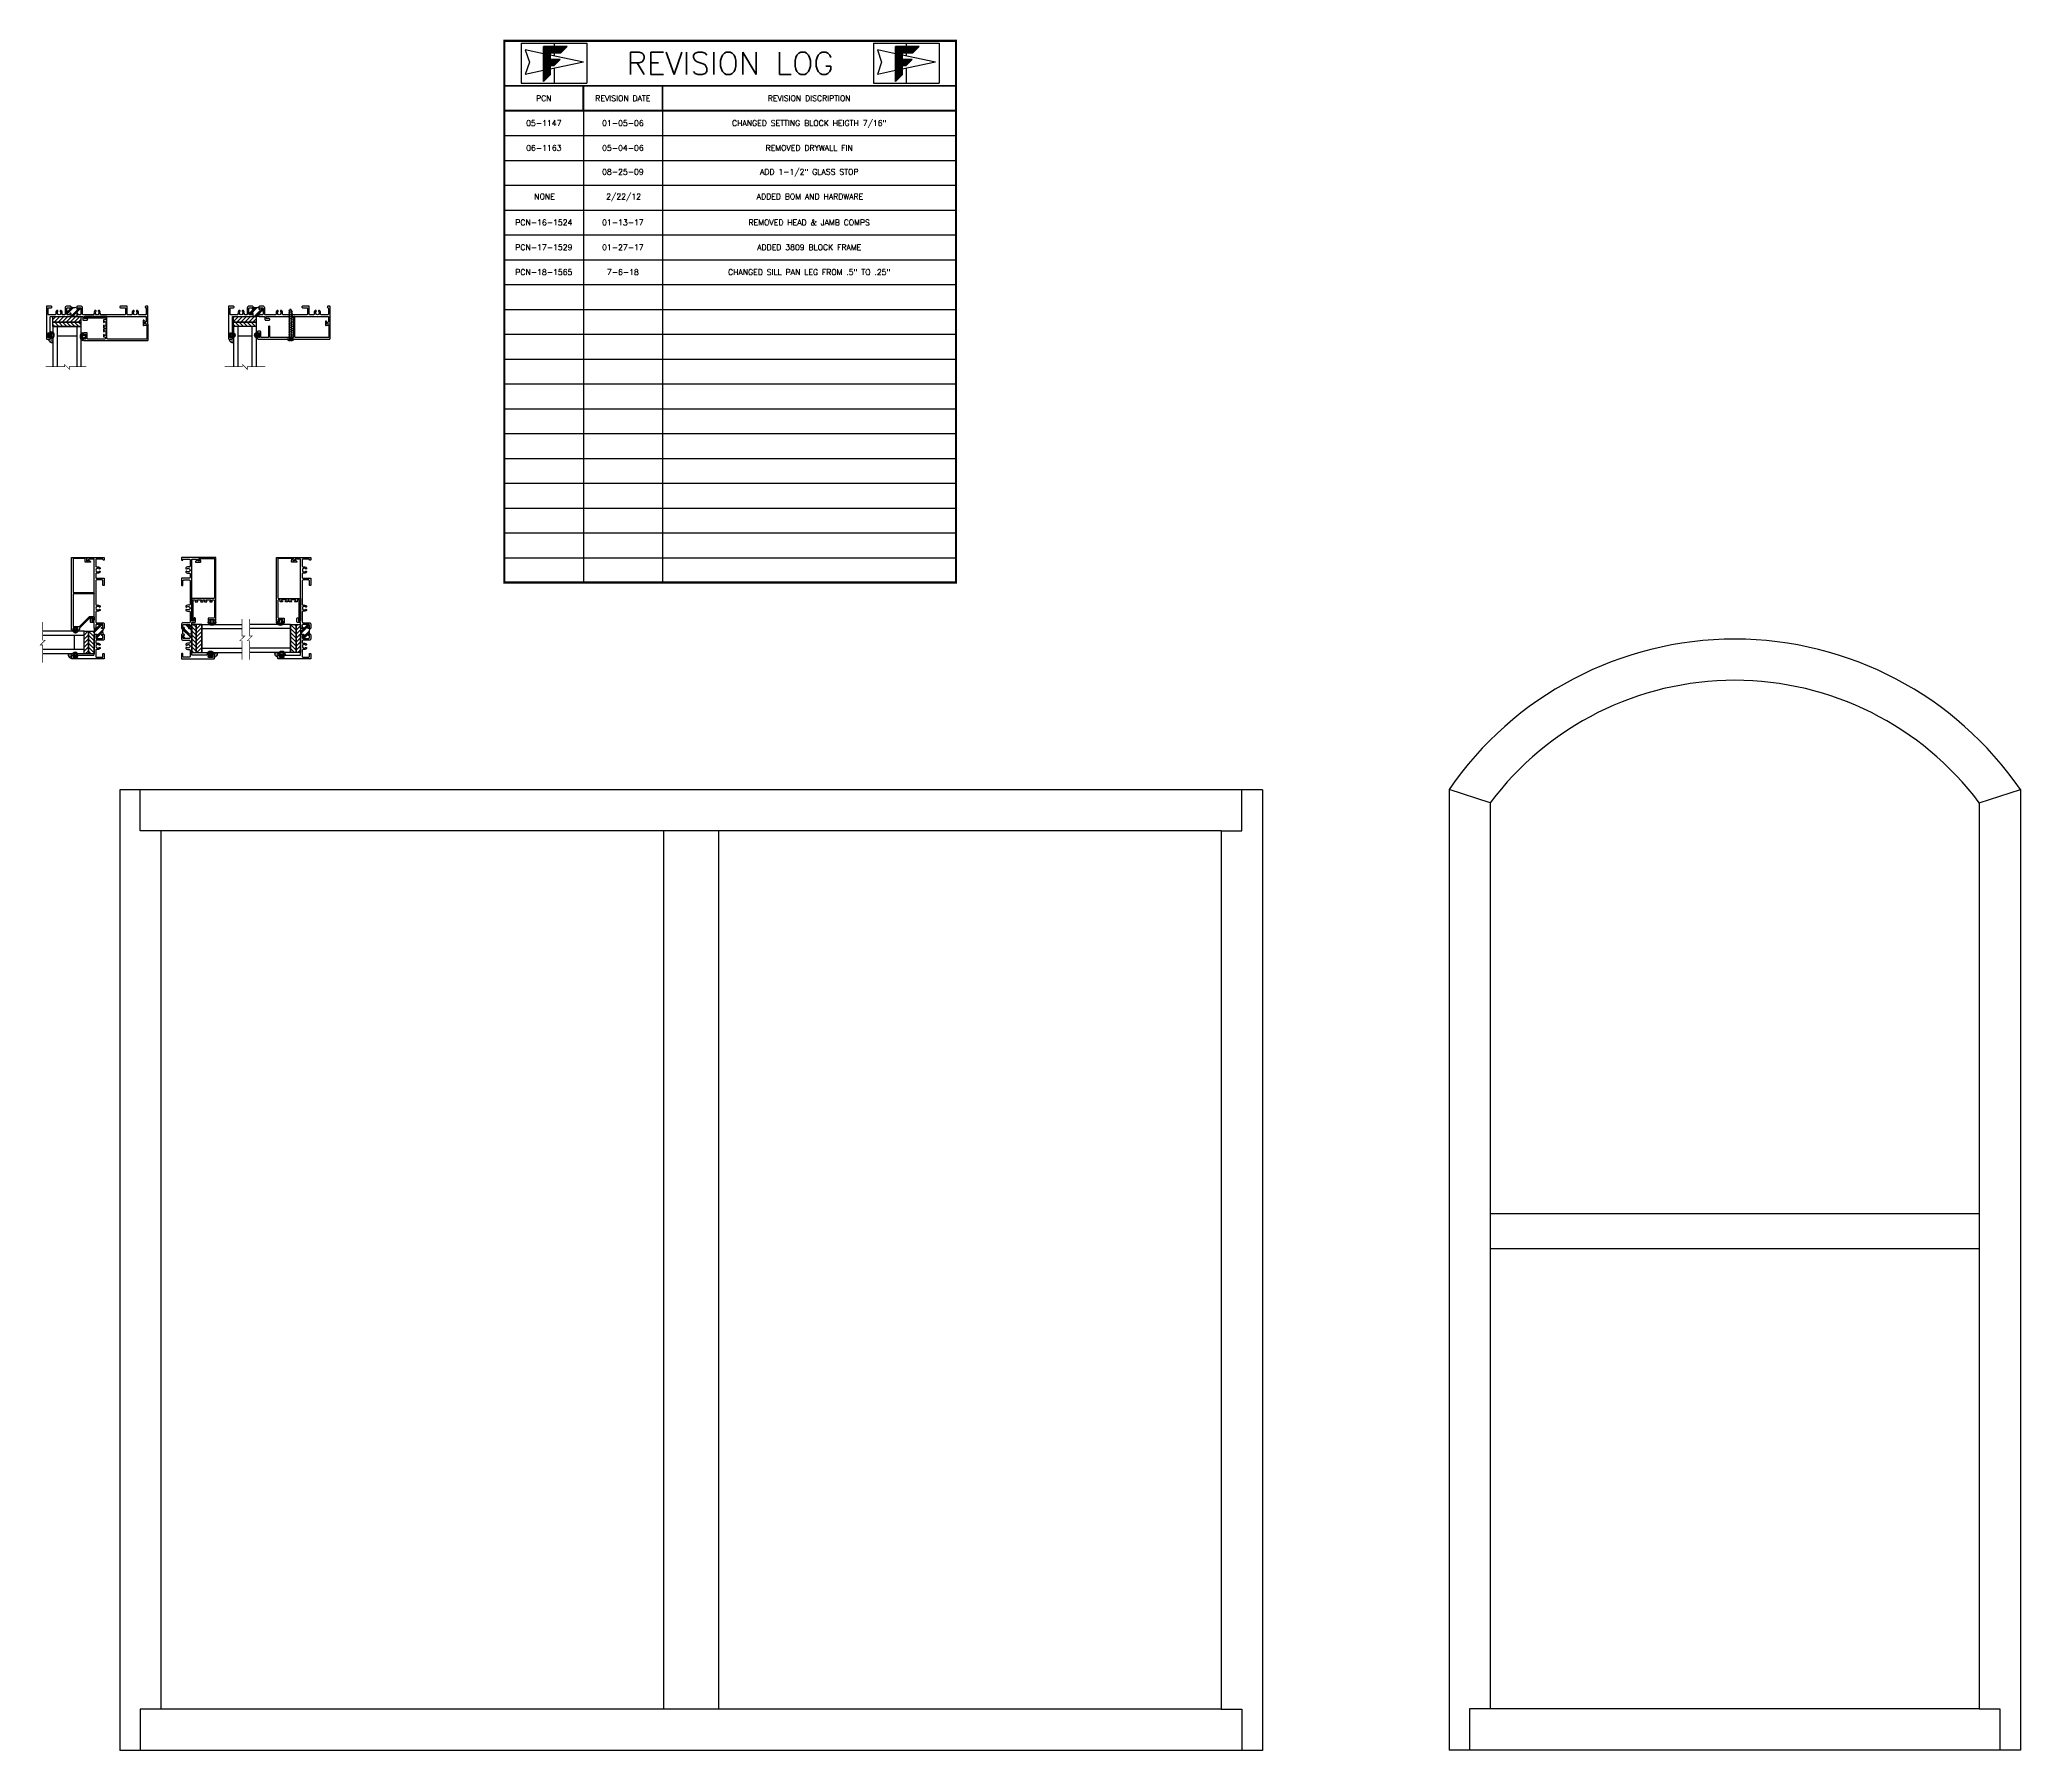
# Model space of a CAD drawing. Extents: x -26 to 91, y -47 to 75.
# Drawn here: x 3.5 to 91.2, y -46.7 to 29.1 of the extents above; entities that cross this region are included whole.
import ezdxf
from ezdxf.enums import TextEntityAlignment as Align

# ---------------------------------------------------------------- set-up
doc = ezdxf.new("R2010")
doc.units = 0
doc.header["$MEASUREMENT"] = 0
doc.layers.get('0').update_dxf_attribs({"linetype": 'CONTINUOUS'})
for name, color, linetype in [('ELEV_FRAME', 1, 'CONTINUOUS'), ('FRAME', 1, 'CONTINUOUS'), ('GEOMETRY', 1, 'CONTINUOUS'), ('GLASS', 7, 'CONTINUOUS'), ('REVISION LOG', 7, 'CONTINUOUS'), ('SETTING BLOCKS', 7, 'CONTINUOUS'), ('TEXT', 7, 'CONTINUOUS')]:
    doc.layers.add(name, color=color, linetype=linetype)
doc.layers.add('PROFILE NUMBER', color=150, linetype='CONTINUOUS', lineweight=35)
doc.styles.get("Standard").update_dxf_attribs({"font": 'simplex.shx'})

# ---------------------------------------------------------------- blocks, each defined once
blk = doc.blocks.new('3801 1 INCH GLASS STOP')
blk.add_lwpolyline([(2.741, 0.327, -0.414214), (2.769, 0.299, -0.414214), (2.741, 0.271), (2.669, 0.271, 0.414214), (2.659, 0.261), (2.659, 0.167, 0.198912), (2.668, 0.145), (3.128, -0.315, 0.198912), (3.15, -0.324), (3.183, -0.324, -0.414214), (3.214, -0.355), (3.214, -0.408, -0.414214), (3.189, -0.433, -0.399638), (3.164, -0.41, 0.400364), (3.139, -0.386, 0.414214), (3.114, -0.411), (3.114, -0.581, 0.414214), (3.139, -0.606), (3.139, -0.606, 0.399638), (3.164, -0.582, -0.399638), (3.189, -0.558, -0.414214), (3.214, -0.583), (3.214, -0.637, -0.414214), (3.183, -0.668), (-0.001, -0.668, -0.414214), (-0.011, -0.658), (-0.011, -0.01, -0.440011), (0, 0), (0.149, -0.013), (0.149, 0.04), (0.115, 0.074, -0.395486), (0.114, 0.102), (0.17, 0.165, -0.691708), (0.205, 0.152), (0.205, -0.04, -0.440011), (0.171, -0.071), (0.05, -0.061, 0.440011), (0.039, -0.071), (0.039, -0.593, 0.414214), (0.049, -0.603), (1.52, -0.603, 0.414214), (1.551, -0.572), (1.551, 0.299, -0.414214), (1.579, 0.327, -0.414214), (1.607, 0.299), (1.607, -0.572, 0.414214), (1.638, -0.603), (3.027, -0.603, 0.414214), (3.058, -0.572), (3.058, -0.337, 0.198912), (3.049, -0.315), (2.612, 0.122, -0.198912), (2.603, 0.144), (2.603, 0.296, -0.414214), (2.634, 0.327)], format="xyb", close=True)
blk = doc.blocks.new('3802 1 INCH SCREW ON STOP')
at = {"color": 7, "linetype": 'Continuous'}
for p, q in [((1.699, 0.887), (1.805, 0.906)), ((1.703, 0.927), (1.703, 0.888)), ((1.758, 0.994), (1.746, 0.994)), ((1.802, 0.845), (1.802, 0.906)), ((1.699, 0.806), (1.805, 0.825)), ((1.699, 0.725), (1.805, 0.743)), ((1.699, 0.643), (1.805, 0.662)), ((1.699, 0.562), (1.805, 0.581)), ((1.699, 0.481), (1.805, 0.499)), ((1.699, 0.396), (1.805, 0.415)), ((1.699, 0.315), (1.805, 0.333)), ((1.699, 0.233), (1.805, 0.252)), ((1.699, 0.152), (1.805, 0.171)), ((1.699, 0.071), (1.805, 0.089)), ((1.699, -0.011), (1.805, 0.008)), ((1.703, 0.807), (1.703, 0.867)), ((1.703, 0.725), (1.703, 0.785)), ((1.703, 0.644), (1.703, 0.704)), ((1.703, 0.563), (1.703, 0.622)), ((1.703, 0.559), (1.703, 0.619)), ((1.703, 0.481), (1.703, 0.541)), ((1.703, 0.397), (1.703, 0.457)), ((1.703, 0.315), (1.703, 0.375)), ((1.703, 0.234), (1.703, 0.294)), ((1.703, 0.153), (1.703, 0.213)), ((1.703, 0.071), (1.703, 0.131)), ((1.703, -0.01), (1.703, 0.05)), ((1.802, 0.764), (1.802, 0.824)), ((1.802, 0.683), (1.802, 0.743)), ((1.802, 0.601), (1.802, 0.662)), ((1.802, 0.52), (1.802, 0.58)), ((1.802, 0.439), (1.802, 0.499)), ((1.802, 0.354), (1.802, 0.414)), ((1.802, 0.273), (1.802, 0.333)), ((1.802, 0.191), (1.802, 0.252)), ((1.802, 0.11), (1.802, 0.17)), ((1.802, 0.029), (1.802, 0.089)), ((1.802, -0.053), (1.802, 0.008)), ((1.591, -0.343), (1.591, -0.334)), ((1.591, -0.334), (1.914, -0.334)), ((1.591, -0.343), (1.914, -0.343)), ((1.699, -0.092), (1.805, -0.073)), ((1.699, -0.173), (1.805, -0.155)), ((1.699, -0.255), (1.805, -0.236)), ((1.699, -0.336), (1.805, -0.317)), ((1.703, -0.091), (1.703, -0.031)), ((1.703, -0.173), (1.703, -0.113)), ((1.703, -0.254), (1.703, -0.194)), ((1.703, -0.335), (1.703, -0.276)), ((1.735, -0.42), (1.735, -0.377)), ((1.735, -0.377), (1.769, -0.377)), ((1.769, -0.42), (1.769, -0.377)), ((1.802, -0.134), (1.802, -0.074)), ((1.802, -0.215), (1.802, -0.155)), ((1.802, -0.297), (1.802, -0.236)), ((1.802, -0.334), (1.802, -0.318)), ((1.914, -0.343), (1.914, -0.334))]:
    blk.add_line(p, q, dxfattribs=at)
blk.add_lwpolyline([(1.618, -0.238, 0.414214), (1.649, -0.269), (2.639, -0.269, 0.414214), (2.67, -0.238), (2.67, 0.216, -0.414214), (2.695, 0.241), (2.701, 0.241, -0.414214), (2.726, 0.216), (2.726, -0.238, 0.414214), (2.757, -0.269), (3.038, -0.269, 0.414214), (3.069, -0.238), (3.069, -0.021, -0.414214), (3.1, 0.01), (3.194, 0.01, -0.414214), (3.225, -0.021), (3.225, -0.075, -0.414214), (3.2, -0.1, -0.399638), (3.175, -0.076, 0.400364), (3.15, -0.052, 0.414214), (3.125, -0.077), (3.125, -0.247, 0.414214), (3.15, -0.272), (3.15, -0.272, 0.399638), (3.175, -0.248, -0.399638), (3.2, -0.225, -0.414214), (3.225, -0.25), (3.225, -0.303, -0.414214), (3.194, -0.334), (0.01, -0.334, -0.414214), (0, -0.324), (0, 0.324, -0.440011), (0.011, 0.334), (0.149, 0.322, 0.440011), (0.16, 0.332), (0.16, 0.434, -0.414214), (0.185, 0.459, -0.414214), (0.21, 0.434), (0.21, 0.3, -0.440011), (0.176, 0.269), (0.061, 0.279, 0.440011), (0.05, 0.269), (0.05, -0.259, 0.414214), (0.06, -0.269), (1.531, -0.269, 0.414214), (1.562, -0.238), (1.562, 0.633, -0.414214), (1.59, 0.661), (1.59, 0.661, -0.414214), (1.618, 0.633)], format="xyb", close=True)
for centre, radius, start, end in [((1.703, 0.867), 0.0211, 90, 270), ((1.63, 1.01), 0.111, 311.33863, 348.23486), ((1.746, 0.985), 0.00861, 90, 168.23486), ((1.758, 0.985), 0.00861, 11.76514, 90), ((1.875, 1.01), 0.111, 191.76514, 228.66137), ((1.802, 0.927), 0.0211, 270, 133.18945), ((1.703, 0.785), 0.0211, 90, 270), ((1.703, 0.704), 0.0211, 90, 270), ((1.703, 0.622), 0.0211, 90, 270), ((1.703, 0.541), 0.0211, 90, 270), ((1.703, 0.46), 0.0211, 90, 270), ((1.703, 0.375), 0.0211, 90, 270), ((1.703, 0.294), 0.0211, 90, 270), ((1.703, 0.213), 0.0211, 90, 270), ((1.703, 0.131), 0.0211, 90, 270), ((1.703, 0.05), 0.0211, 90, 270), ((1.802, 0.845), 0.0211, 270, 90), ((1.802, 0.764), 0.0211, 270, 90), ((1.802, 0.764), 0.0211, 270, 90), ((1.802, 0.683), 0.0211, 270, 90), ((1.802, 0.683), 0.0211, 270, 90), ((1.802, 0.601), 0.0211, 270, 90), ((1.802, 0.601), 0.0211, 270, 90), ((1.802, 0.52), 0.0211, 270, 90), ((1.802, 0.439), 0.0211, 270, 90), ((1.802, 0.439), 0.0211, 270, 90), ((1.802, 0.354), 0.0211, 270, 90), ((1.802, 0.273), 0.0211, 270, 90), ((1.802, 0.273), 0.0211, 270, 90), ((1.802, 0.191), 0.0211, 270, 90), ((1.802, 0.191), 0.0211, 270, 90), ((1.802, 0.11), 0.0211, 270, 90), ((1.802, 0.029), 0.0211, 270, 90), ((1.752, -0.214), 0.207, 218.71799, 265.22604), ((1.703, -0.031), 0.0211, 90, 270), ((1.703, -0.113), 0.0211, 90, 270), ((1.703, -0.194), 0.0211, 90, 270), ((1.703, -0.276), 0.0211, 90, 270), ((1.752, -0.214), 0.207, 274.77396, 321.28201), ((1.802, -0.053), 0.0211, 270, 90), ((1.802, -0.053), 0.0211, 270, 90), ((1.802, -0.134), 0.0211, 270, 90), ((1.802, -0.215), 0.0211, 270, 90), ((1.802, -0.215), 0.0211, 270, 90), ((1.802, -0.297), 0.0211, 270, 90), ((1.802, -0.297), 0.0211, 270, 90)]:
    blk.add_arc(centre, radius, start, end, dxfattribs=at)
blk = doc.blocks.new('3811 114 GLASS STOP')
blk.add_lwpolyline([(1.964, 0.69), (1.984, 0.67), (2.652, 0.67, -0.414214), (2.683, 0.639), (2.683, 0.401, 0.414214), (2.693, 0.391), (2.829, 0.391, 0.414214), (2.839, 0.401), (2.839, 0.475, 0.414214), (2.814, 0.5, 0.399638), (2.789, 0.477, -0.400364), (2.764, 0.453, -0.414214), (2.739, 0.478), (2.739, 0.648, -0.414214), (2.764, 0.673), (2.764, 0.673, -0.399638), (2.789, 0.649, 0.399638), (2.814, 0.625, 0.414214), (2.839, 0.65), (2.839, 0.725, 0.414214), (2.829, 0.735), (2.829, 0.735), (2.829, 0.735), (2.829, 0.735), (-0.001, 0.735, 0.414214), (-0.011, 0.725), (-0.011, 0.01, 0.440011), (0, 0), (0.138, 0.012, -0.440011), (0.149, 0.002), (0.149, -0.04), (0.115, -0.074, 0.395486), (0.114, -0.102), (0.17, -0.165, 0.691708), (0.205, -0.152), (0.205, 0.04, 0.440011), (0.171, 0.071), (0.05, 0.061, -0.440011), (0.039, 0.071), (0.039, 0.66, -0.414214), (0.049, 0.67), (1.777, 0.67, -0.414214), (1.808, 0.639), (1.808, -0.317, 0.414214), (1.818, -0.327), (2.781, -0.327, 0.414214), (2.809, -0.299, 0.414214), (2.781, -0.271), (1.895, -0.271, -0.414214), (1.864, -0.24), (1.864, -0.206, -0.414214), (1.895, -0.175), (1.954, -0.175, 0.414214), (1.964, -0.165), (1.964, -0.091, 0.414214), (1.939, -0.066, 0.399638), (1.914, -0.089, -0.400364), (1.889, -0.113, -0.414214), (1.864, -0.088), (1.864, 0.082, -0.414214), (1.889, 0.107, -0.400364), (1.914, 0.083, 0.399638), (1.939, 0.059, 0.414214), (1.964, 0.084), (1.964, 0.159, 0.414214), (1.954, 0.169), (1.895, 0.169, -0.414214), (1.864, 0.2), (1.864, 0.204, -0.414214), (1.895, 0.235), (1.954, 0.235, 0.414214), (1.964, 0.245), (1.964, 0.319, 0.414214), (1.939, 0.344, 0.399638), (1.914, 0.321, -0.400364), (1.889, 0.297, -0.414214), (1.864, 0.322), (1.864, 0.492, -0.414214), (1.889, 0.517, -0.400364), (1.914, 0.493, 0.399638), (1.939, 0.469, 0.414214), (1.964, 0.494), (1.964, 0.569, 0.414214), (1.954, 0.579), (1.895, 0.579, -0.414214), (1.864, 0.61), (1.864, 0.639, -0.414214), (1.895, 0.67), (1.964, 0.67)], format="xyb", close=True)
blk = doc.blocks.new('A$C71C12F4B')
at = {"layer": 'SETTING BLOCKS'}
h = blk.add_hatch(dxfattribs=at)
h.set_pattern_fill('ANSI31', color=256, scale=0.25, angle=90, style=0)
h.set_pattern_definition([(135, (-7.229924, -6.356783), (-0.02209709, -0.02209709), [])])
h.paths.add_polyline_path([(0.31, 0.11), (0, 0.11), (0, 0.063), (0.31, 0.063)])
h = blk.add_hatch(dxfattribs=at)
h.set_pattern_fill('ANSI31', color=256, scale=0.25, style=0)
h.set_pattern_definition([(45, (-7.229924, -6.356783), (-0.02209709, 0.02209709), [])])
h.paths.add_polyline_path([(0.31, 0), (0.31, 0.063), (0, 0.063), (0, 0)])
for points in [[(0, 0.063), (0, 0.11), (0.31, 0.11), (0.31, 0.063)], [(0, 0), (0, 0.063), (0.31, 0.063), (0.31, 0)]]:
    blk.add_lwpolyline(points, close=True, dxfattribs=at)
blk = doc.blocks.new('A$C3BF656AD')
at = {"layer": 'SETTING BLOCKS'}
h = blk.add_hatch(dxfattribs=at)
h.set_pattern_fill('ANSI31', color=256, scale=0.25, angle=90, style=0)
h.set_pattern_definition([(135, (0.820812, -8.054306), (-0.02209709, -0.02209709), [])])
h.paths.add_polyline_path([(0, 0.063), (0.25, 0.063), (0.25, 0.11), (0, 0.11)])
h = blk.add_hatch(dxfattribs=at)
h.set_pattern_fill('ANSI31', color=256, scale=0.25, style=0)
h.set_pattern_definition([(45, (-2.098375, -8.085556), (-0.02209709, 0.02209709), [])])
h.paths.add_polyline_path([(0, 0), (0.25, 0), (0.25, 0.063), (0, 0.063)])
for points in [[(0, 0.063), (0, 0.11), (0.25, 0.11), (0.25, 0.063)], [(0, 0), (0, 0.063), (0.25, 0.063), (0.25, 0)]]:
    blk.add_lwpolyline(points, close=True, dxfattribs=at)
blk = doc.blocks.new('*X23')
at = {"color": 0}
for p, q in [((7.233, 10.235), (7.463, 10.465)), ((7.233, 10.245), (7.452, 10.465)), ((7.233, 10.256), (7.442, 10.465)), ((7.233, 10.266), (7.431, 10.465)), ((7.233, 10.277), (7.42, 10.465)), ((7.233, 10.288), (7.41, 10.465)), ((7.233, 10.298), (7.399, 10.465)), ((7.233, 10.309), (7.389, 10.465)), ((7.233, 10.319), (7.378, 10.465)), ((7.233, 10.33), (7.367, 10.465)), ((7.233, 10.341), (7.357, 10.465)), ((7.233, 10.351), (7.346, 10.465)), ((7.233, 10.362), (7.336, 10.465)), ((7.233, 10.372), (7.325, 10.465)), ((7.233, 10.383), (7.314, 10.465)), ((7.233, 10.394), (7.304, 10.465)), ((7.233, 10.404), (7.293, 10.465)), ((7.233, 10.415), (7.283, 10.465)), ((7.233, 10.426), (7.272, 10.465)), ((7.233, 10.436), (7.261, 10.465)), ((7.233, 10.447), (7.251, 10.465)), ((7.233, 10.457), (7.24, 10.465)), ((7.355, 10.337), (7.233, 10.459)), ((7.355, 10.326), (7.233, 10.448)), ((7.355, 10.316), (7.233, 10.438)), ((7.355, 10.305), (7.233, 10.427)), ((7.355, 10.295), (7.233, 10.416)), ((7.355, 10.284), (7.233, 10.406)), ((7.355, 10.273), (7.233, 10.395)), ((7.355, 10.263), (7.233, 10.385)), ((7.355, 10.252), (7.233, 10.374)), ((7.355, 10.241), (7.233, 10.363)), ((7.44, 10.145), (7.233, 10.353)), ((7.233, 10.224), (7.355, 10.346)), ((7.435, 10.14), (7.233, 10.342)), ((7.233, 10.213), (7.355, 10.335)), ((7.43, 10.135), (7.233, 10.332)), ((7.233, 10.203), (7.355, 10.325)), ((7.424, 10.129), (7.233, 10.321)), ((7.233, 10.192), (7.355, 10.314)), ((7.416, 10.127), (7.233, 10.31)), ((7.233, 10.182), (7.355, 10.304)), ((7.405, 10.127), (7.233, 10.3)), ((7.233, 10.171), (7.355, 10.293)), ((7.395, 10.127), (7.233, 10.289)), ((7.233, 10.16), (7.355, 10.282)), ((7.384, 10.127), (7.233, 10.279)), ((7.233, 10.15), (7.355, 10.272)), ((7.373, 10.127), (7.233, 10.268)), ((7.233, 10.139), (7.355, 10.261)), ((7.363, 10.127), (7.233, 10.257)), ((7.233, 10.129), (7.355, 10.25)), ((7.355, 10.125), (7.233, 10.247)), ((7.233, 10.118), (7.355, 10.24)), ((7.233, 10.012), (7.457, 10.236)), ((7.233, 10.022), (7.446, 10.236)), ((7.233, 10.033), (7.436, 10.236)), ((7.233, 10.044), (7.425, 10.236)), ((7.233, 10.054), (7.415, 10.236)), ((7.233, 10.065), (7.404, 10.236)), ((7.233, 10.076), (7.393, 10.236)), ((7.233, 10.086), (7.383, 10.236)), ((7.233, 10.097), (7.372, 10.236)), ((7.233, 10.107), (7.362, 10.236)), ((7.355, 10.114), (7.233, 10.236)), ((7.355, 10.104), (7.233, 10.226)), ((7.355, 10.093), (7.233, 10.215)), ((7.355, 10.082), (7.233, 10.204)), ((7.355, 10.072), (7.233, 10.194)), ((7.355, 10.061), (7.233, 10.183)), ((7.355, 10.348), (7.238, 10.465)), ((7.365, 10.348), (7.249, 10.465)), ((7.375, 10.348), (7.259, 10.465)), ((7.386, 10.348), (7.27, 10.465)), ((7.396, 10.348), (7.28, 10.465)), ((7.407, 10.348), (7.291, 10.465)), ((7.418, 10.348), (7.302, 10.465)), ((7.428, 10.348), (7.312, 10.465)), ((7.439, 10.348), (7.323, 10.465)), ((7.449, 10.348), (7.333, 10.465)), ((7.46, 10.348), (7.344, 10.465)), ((7.471, 10.348), (7.355, 10.465)), ((7.357, 10.348), (7.473, 10.465)), ((7.359, 10.127), (7.468, 10.236)), ((7.446, 10.151), (7.36, 10.236)), ((7.481, 10.348), (7.365, 10.465)), ((7.368, 10.348), (7.484, 10.465)), ((7.37, 10.127), (7.478, 10.236)), ((7.451, 10.156), (7.371, 10.236)), ((7.492, 10.348), (7.376, 10.465)), ((7.379, 10.348), (7.495, 10.465)), ((7.38, 10.127), (7.489, 10.236)), ((7.456, 10.161), (7.382, 10.236)), ((7.503, 10.348), (7.386, 10.465)), ((7.389, 10.348), (7.505, 10.465)), ((7.391, 10.127), (7.5, 10.236)), ((7.462, 10.167), (7.392, 10.236)), ((7.513, 10.348), (7.397, 10.465)), ((7.4, 10.348), (7.516, 10.465)), ((7.402, 10.127), (7.51, 10.236)), ((7.467, 10.172), (7.403, 10.236)), ((7.524, 10.348), (7.408, 10.465)), ((7.41, 10.348), (7.526, 10.465)), ((7.412, 10.127), (7.521, 10.236)), ((7.472, 10.177), (7.413, 10.236)), ((7.534, 10.348), (7.418, 10.465)), ((7.421, 10.348), (7.537, 10.465)), ((7.477, 10.182), (7.424, 10.236)), ((7.542, 10.351), (7.429, 10.465)), ((7.432, 10.348), (7.548, 10.465)), ((7.483, 10.188), (7.435, 10.236)), ((7.548, 10.356), (7.439, 10.465)), ((7.442, 10.348), (7.558, 10.465)), ((7.488, 10.193), (7.445, 10.236)), ((7.553, 10.362), (7.45, 10.465)), ((7.453, 10.348), (7.569, 10.465)), ((7.493, 10.198), (7.456, 10.236)), ((7.558, 10.367), (7.461, 10.465)), ((7.463, 10.348), (7.58, 10.465)), ((7.499, 10.204), (7.466, 10.236)), ((7.563, 10.372), (7.471, 10.465)), ((7.474, 10.348), (7.59, 10.465)), ((7.504, 10.209), (7.477, 10.236)), ((7.569, 10.378), (7.482, 10.465)), ((7.485, 10.348), (7.601, 10.465)), ((7.509, 10.214), (7.488, 10.236)), ((7.574, 10.383), (7.492, 10.465)), ((7.495, 10.348), (7.611, 10.465)), ((7.515, 10.22), (7.498, 10.236)), ((7.579, 10.388), (7.503, 10.465)), ((7.506, 10.348), (7.622, 10.465)), ((7.52, 10.225), (7.509, 10.236)), ((7.585, 10.394), (7.514, 10.465)), ((7.516, 10.348), (7.633, 10.465)), ((7.525, 10.23), (7.519, 10.236)), ((7.59, 10.399), (7.524, 10.465)), ((7.527, 10.348), (7.643, 10.465)), ((7.531, 10.236), (7.53, 10.236)), ((7.595, 10.404), (7.535, 10.465)), ((7.538, 10.348), (7.654, 10.465)), ((7.601, 10.409), (7.546, 10.465)), ((7.606, 10.415), (7.556, 10.465)), ((7.611, 10.42), (7.567, 10.465)), ((7.616, 10.425), (7.577, 10.465)), ((7.622, 10.431), (7.588, 10.465)), ((7.627, 10.436), (7.599, 10.465)), ((7.632, 10.441), (7.609, 10.465)), ((7.638, 10.447), (7.62, 10.465)), ((7.643, 10.452), (7.63, 10.465)), ((7.648, 10.457), (7.641, 10.465)), ((7.654, 10.462), (7.652, 10.465)), ((7.355, 10.051), (7.233, 10.172)), ((7.355, 10.04), (7.233, 10.162)), ((7.355, 10.029), (7.233, 10.151)), ((7.355, 10.019), (7.233, 10.141)), ((7.355, 10.008), (7.233, 10.13)), ((7.233, 10.001), (7.355, 10.123)), ((7.355, 9.998), (7.233, 10.119)), ((7.233, 9.991), (7.355, 10.113)), ((7.355, 9.987), (7.233, 10.109)), ((7.233, 9.98), (7.355, 10.102)), ((7.355, 9.976), (7.233, 10.098)), ((7.233, 9.969), (7.355, 10.091)), ((7.355, 9.966), (7.233, 10.088)), ((7.233, 9.959), (7.355, 10.081)), ((7.35, 9.96), (7.233, 10.077)), ((7.233, 9.948), (7.355, 10.07)), ((7.345, 9.955), (7.233, 10.066)), ((7.233, 9.938), (7.355, 10.06)), ((7.339, 9.949), (7.233, 10.056)), ((7.233, 9.927), (7.355, 10.049)), ((7.334, 9.944), (7.233, 10.045)), ((7.233, 9.916), (7.355, 10.038)), ((7.329, 9.939), (7.233, 10.035)), ((7.233, 9.906), (7.355, 10.028)), ((7.324, 9.933), (7.233, 10.024)), ((7.233, 9.895), (7.355, 10.017)), ((7.318, 9.928), (7.233, 10.013)), ((7.233, 9.885), (7.355, 10.007)), ((7.313, 9.923), (7.233, 10.003)), ((7.233, 9.874), (7.355, 9.996)), ((7.308, 9.917), (7.233, 9.992)), ((7.233, 9.863), (7.355, 9.985)), ((7.302, 9.912), (7.233, 9.982)), ((7.233, 9.853), (7.355, 9.975)), ((7.297, 9.907), (7.233, 9.971)), ((7.292, 9.902), (7.233, 9.96)), ((7.286, 9.896), (7.233, 9.95)), ((7.281, 9.891), (7.233, 9.939)), ((7.276, 9.886), (7.233, 9.929)), ((7.271, 9.88), (7.233, 9.918)), ((7.265, 9.875), (7.233, 9.907)), ((7.26, 9.87), (7.233, 9.897)), ((7.255, 9.864), (7.233, 9.886)), ((7.249, 9.859), (7.233, 9.876)), ((7.244, 9.854), (7.233, 9.865)), ((7.239, 9.849), (7.233, 9.854)), ((7.233, 9.843), (7.233, 9.844))]:
    blk.add_line(p, q, dxfattribs=at)
blk = doc.blocks.new('25031')
at = {"layer": 'GEOMETRY', "color": 5}
for p, q in [((-0.035, 0.042), (-0.09, 0.042)), ((-0.09, 0.042), (-0.09, 0)), ((-0.09, 0), (0.09, 0)), ((-0.035, 0.112), (-0.035, 0.042)), ((0.035, 0.042), (0.035, 0.112)), ((0.09, 0.042), (0.035, 0.042)), ((0.09, 0), (0.09, 0.042))]:
    blk.add_line(p, q, dxfattribs=at)
for centre, radius, start, end in [((-0.16, 0.126), 0.01, 165.86854, 267.1063), ((0, 0.086), 0.175, 14.16222, 165.86854), ((0, 3.29), 3.179, 267.1063, 269.36545), ((0, 0.086), 0.135, 30.48079, 149.52589), ((0, 3.29), 3.139, 267.87586, 269.9963), ((0.005, 3.056), 2.904, 269.90051, 272.19223), ((0.005, 3.056), 2.944, 270.58295, 273.02232), ((0.16, 0.126), 0.01, 273.02232, 14.16222)]:
    blk.add_arc(centre, radius, start, end, dxfattribs=at)
blk = doc.blocks.new('*U100')
at = {"layer": 'PROFILE NUMBER', "color": 5}
for p, q in [((-0.016, 0.092), (-0.013, 0.083)), ((-0.013, 0.083), (0.013, 0.083)), ((0.013, 0.083), (0.016, 0.092))]:
    blk.add_line(p, q, dxfattribs=at)
blk.add_lwpolyline([(-0.043, 0.091), (-0.043, 0.034), (-0.09, 0.034), (-0.09, 0), (0.09, 0), (0.09, 0.034), (0.043, 0.034), (0.043, 0.091)], dxfattribs=at)
for centre, start, end in [((-0.073, 0.071), 19.82892, 61.17501), ((0.073, 0.071), 118.76326, 160.19447)]:
    blk.add_arc(centre, 0.06, start, end, dxfattribs=at)
blk.add_ellipse((0, 0.152), major_axis=(-0.0958, 0), ratio=0.712114, start_param=2.033109, end_param=7.391692, dxfattribs=at)
blk.add_open_spline([(0.044, 0.124), (0.053, 0.129), (0.059, 0.135), (0.069, 0.15), (0.068, 0.157), (0.049, 0.179), (0.027, 0.189), (-0.021, 0.191), (-0.045, 0.181), (-0.067, 0.16), (-0.068, 0.152), (-0.061, 0.137), (-0.054, 0.129), (-0.044, 0.124)], degree=3, knots=[2.2211, 2.2211, 2.2211, 2.2211, 2.727733, 2.727733, 3.7005, 3.7005, 4.673268, 4.673268, 5.646035, 5.646035, 6.618803, 6.618803, 7.203997, 7.203997, 7.203997, 7.203997], dxfattribs=at)
blk = doc.blocks.new('3809 BLOCK FRAME')
h = blk.add_hatch()
h.set_pattern_fill('PLAST', color=256, angle=45, style=0)
h.set_pattern_definition([(45, (-4.25098, -6.643), (-0.176777, 0.176777), []), (45, (-4.27308, -6.6209), (-0.176777, 0.176777), []), (45, (-4.29517, -6.5988), (-0.176777, 0.176777), [])])
edge = h.paths.add_edge_path()
edge.add_arc((-0.937, 0.093), 0.031, 270, 360, ccw=False)
edge.add_line((-0.937, 0.062), (-1.033, 0.062))
edge.add_arc((-1.033, 0.072), 0.01, 180, 270, ccw=False)
edge.add_line((-1.043, 0.072), (-1.043, 0.103))
edge.add_arc((-1.068, 0.103), 0.025, 360, 450)
edge.add_arc((-1.068, 0.103), 0.025, 90, 180)
edge.add_line((-1.093, 0.103), (-1.093, 0.031))
edge.add_arc((-1.218, -0.221), 0.281, 63.50919, 116.49081)
edge.add_line((-1.344, 0.031), (-1.344, 0.103))
edge.add_arc((-1.369, 0.103), 0.025, 0, 90)
edge.add_arc((-1.369, 0.103), 0.025, 90, 180)
edge.add_line((-1.394, 0.103), (-1.394, 0.072))
edge.add_arc((-1.404, 0.072), 0.01, 270, 360, ccw=False)
edge.add_line((-1.404, 0.062), (-1.5, 0.062))
edge.add_arc((-1.5, 0.093), 0.031, 180, 270, ccw=False)
edge.add_line((-1.531, 0.093), (-1.531, 0.343))
edge.add_arc((-1.5, 0.343), 0.031, 90, 180, ccw=False)
edge.add_line((-1.5, 0.374), (-1.404, 0.374))
edge.add_arc((-1.404, 0.364), 0.01, 0, 90, ccw=False)
edge.add_line((-1.394, 0.364), (-1.394, 0.333))
edge.add_arc((-1.369, 0.333), 0.025, 180, 270)
edge.add_arc((-1.369, 0.333), 0.025, 270, 360)
edge.add_line((-1.344, 0.333), (-1.344, 0.439))
edge.add_line((-1.344, 0.439), (-1.093, 0.439))
edge.add_line((-1.093, 0.439), (-1.093, 0.333))
edge.add_arc((-1.068, 0.333), 0.025, 180, 270)
edge.add_arc((-1.068, 0.333), 0.025, 270, 360)
edge.add_line((-1.043, 0.333), (-1.043, 0.364))
edge.add_arc((-1.033, 0.364), 0.01, 90, 180, ccw=False)
edge.add_line((-1.033, 0.374), (-0.937, 0.374))
edge.add_arc((-0.937, 0.343), 0.031, 0, 90, ccw=False)
edge.add_line((-0.906, 0.343), (-0.906, 0.093))
blk.add_line((-1.093, 0.439), (-1.344, 0.439))
for points in [[(-1.093, 0.439), (-1.093, 0.333, 0.414214), (-1.068, 0.308, 0.414214), (-1.043, 0.333), (-1.043, 0.364, -0.414214), (-1.033, 0.374), (-0.937, 0.374, -0.414214), (-0.906, 0.343), (-0.906, 0.093, -0.414214), (-0.937, 0.062), (-1.033, 0.062, -0.414214), (-1.043, 0.072), (-1.043, 0.103, 0.414214), (-1.068, 0.128), (-1.068, 0.128, 0.414214), (-1.093, 0.103), (-1.093, 0.031, 0.414214), (-1.062, 0), (-0.893, 0, 0.414214), (-0.831, 0.062), (-0.831, 0.343, -0.414214), (-0.8, 0.374), (-0.729, 0.374, -0.5024), (-0.699, 0.334, 0.280293), (-0.661, 0.19, 0.498955), (-0.613, 0.198), (-0.613, 0.198, 0.334263), (-0.618, 0.235, -2.470836), (-0.506, 0.235, 0.334263), (-0.511, 0.198, 0.498955), (-0.463, 0.19, 0.280293), (-0.425, 0.334, -0.5024), (-0.395, 0.374), (-0.106, 0.374, -0.414214), (-0.075, 0.343), (-0.075, 0.093, -0.414214), (-0.106, 0.062), (-0.219, 0.062, 0.414214), (-0.25, 0.031, 0.414214), (-0.219, 0), (0, 0), (0, 1.423, 0.414214), (-0.031, 1.454), (-0.144, 1.454, 0.414214), (-0.175, 1.423), (-0.175, 1.371, 0.414214), (-0.15, 1.346), (-0.15, 1.346, 0.399638), (-0.125, 1.37, -0.399638), (-0.1, 1.394), (-0.1, 1.394, -0.414214), (-0.075, 1.369), (-0.075, 1.199, -0.414214), (-0.1, 1.174), (-0.1, 1.174, -0.399638), (-0.125, 1.198, 0.399638), (-0.15, 1.221, 0.414214), (-0.175, 1.196), (-0.175, 0.464, -0.414214), (-0.185, 0.454), (-1.078, 0.454), (-1.093, 0.439)], [(-1.344, 0.439), (-1.344, 0.439), (-1.359, 0.454), (-1.612, 0.454), (-1.612, 0.579, 0.414214), (-1.643, 0.61), (-1.799, 0.61, 0.414214), (-1.83, 0.579, 0.414214), (-1.799, 0.548), (-1.674, 0.548), (-1.674, 0.454), (-4.425, 0.454), (-4.425, 0.678, -0.198912), (-4.422, 0.685), (-4.343, 0.764, 0.668179), (-4.35, 0.781), (-4.49, 0.781, 0.414214), (-4.5, 0.771), (-4.5, 0.01, 0.414214), (-4.49, 0), (-4.406, 0, 0.414214), (-4.375, 0.031, 0.358249), (-4.4, 0.061, -0.358249), (-4.425, 0.092), (-4.425, 0.343, -0.414214), (-4.394, 0.374), (-4.105, 0.374, -0.5024), (-4.075, 0.334, 0.280293), (-4.037, 0.19, 0.498955), (-3.989, 0.198, 0.334263), (-3.994, 0.235, -2.470836), (-3.882, 0.235, 0.334263), (-3.887, 0.198, 0.498955), (-3.839, 0.19, 0.280293), (-3.801, 0.334, -0.5024), (-3.771, 0.374), (-3.606, 0.374, -0.414214), (-3.575, 0.343), (-3.575, 0), (-3.281, 0, 0.414214), (-3.25, 0.031, 0.414214), (-3.281, 0.062), (-3.469, 0.062, -0.414214), (-3.5, 0.093), (-3.5, 0.343, -0.414214), (-3.469, 0.374), (-2.417, 0.374, -0.5024), (-2.387, 0.334, 0.280293), (-2.349, 0.19, 0.498955), (-2.301, 0.198, 0.334263), (-2.306, 0.235, -2.470836), (-2.194, 0.235, 0.334263), (-2.199, 0.198, 0.498955), (-2.151, 0.19, 0.280293), (-2.113, 0.334, -0.5024), (-2.083, 0.374), (-1.637, 0.374, -0.414214), (-1.606, 0.343), (-1.606, 0.062, 0.414214), (-1.544, 0), (-1.375, 0, 0.414214), (-1.344, 0.031), (-1.344, 0.103, 0.414214), (-1.369, 0.128, 0.414214), (-1.394, 0.103), (-1.394, 0.072, -0.414214), (-1.404, 0.062), (-1.5, 0.062, -0.414214), (-1.531, 0.093), (-1.531, 0.343, -0.414214), (-1.5, 0.374), (-1.404, 0.374, -0.414214), (-1.394, 0.364), (-1.394, 0.333, 0.414214), (-1.369, 0.308, 0.414214), (-1.344, 0.333), (-1.344, 0.439)]]:
    blk.add_lwpolyline(points, format="xyb")
blk.add_arc((-1.218, -0.221), 0.281, 63.50919, 116.49081)

msp = doc.modelspace()

# ---------------------------------------------------------------- hatches: boundary and pattern name
at = {"layer": 'TEXT'}
h = msp.add_hatch(dxfattribs=at)
h.set_pattern_fill('AR-SAND', color=256, scale=0.02, style=0)
h.set_pattern_definition([(37.5, (-2.905786, 1.651774), (-0.00125987, 0.038536475), [0, -0.0304, 0, -0.034, 0, -0.0325]), (7.5, (-2.905786, 1.651774), (0.03539553, 0.05644292), [0, -0.0164, 0, -0.0274, 0, -0.0105]), (327.5, (-2.930386, 1.651774), (0.06228284, 0.00011318), [0, -0.01, 0, -0.036, 0, -0.047]), (317.5, (-2.930386, 1.651774), (0.06012253, 0.01755351), [0, -0.005, 0, -0.0236, 0, -0.027])])
h.paths.add_polyline_path([(4.104, 15.854, -0.414214), (4.094, 15.844), (4.067, 15.844, -0.414214), (4.057, 15.854), (4.053, 15.858, -0.414214), (4.022, 15.827), (3.909, 15.827, 0.433026), (4.104, 15.682)])
h = msp.add_hatch(dxfattribs=at)
h.set_pattern_fill('AR-SAND', color=256, scale=0.02, style=0)
h.set_pattern_definition([(37.5, (5.089, 1.65196), (-0.00125987, 0.038536475), [0, -0.0304, 0, -0.034, 0, -0.0325]), (7.5, (5.089, 1.65196), (0.03539553, 0.05644292), [0, -0.0164, 0, -0.0274, 0, -0.0105]), (327.5, (5.0644, 1.65196), (0.06228284, 0.00011318), [0, -0.01, 0, -0.036, 0, -0.047]), (317.5, (5.0644, 1.65196), (0.06012253, 0.01755351), [0, -0.005, 0, -0.0236, 0, -0.027])])
h.paths.add_polyline_path([(12.099, 15.854, -0.414214), (12.089, 15.844), (12.061, 15.844, -0.414214), (12.051, 15.854), (12.048, 15.858, -0.414214), (12.017, 15.827), (11.904, 15.827, 0.433026), (12.099, 15.683)])
h = msp.add_hatch(dxfattribs=at)
h.set_pattern_fill('AR-SAND', color=256, scale=0.02, angle=90, style=0)
h.set_pattern_definition([(127.5, (11.041423, -5.124133), (-0.03853648, -0.00125987), [0, -0.0304, 0, -0.034, 0, -0.0325]), (97.5, (11.041423, -5.124133), (-0.05644292, 0.03539553), [0, -0.0164, 0, -0.0274, 0, -0.0105]), (57.5, (11.041423, -5.148733), (-0.00011318, 0.06228284), [0, -0.01, 0, -0.036, 0, -0.047]), (47.5, (11.041423, -5.148733), (-0.0175535, 0.06012253), [0, -0.005, 0, -0.0236, 0, -0.027])])
h.paths.add_polyline_path([(4.784, 1.886, 0.433026), (4.928, 1.69), (4.928, 1.803, -0.414214), (4.959, 1.834), (4.955, 1.838, -0.414214), (4.945, 1.848), (4.945, 1.876, -0.414214), (4.955, 1.886)])
h = msp.add_hatch(dxfattribs=at)
h.set_pattern_fill('AR-SAND', color=256, scale=0.02, angle=90, style=0)
h.set_pattern_definition([(52.5, (5.143442, -5.062034), (0.03853648, -0.00125987), [0, -0.0304, 0, -0.034, 0, -0.0325]), (82.5, (5.14344, -5.062034), (0.05644292, 0.03539553), [0, -0.0164, 0, -0.0274, 0, -0.0105]), (122.5, (5.143442, -5.086634), (0.00011318, 0.06228284), [0, -0.01, 0, -0.036, 0, -0.047]), (132.5, (5.14344, -5.086634), (0.0175535, 0.06012253), [0, -0.005, 0, -0.0236, 0, -0.027])])
h.paths.add_polyline_path([(11.401, 1.948, -0.433026), (11.257, 1.753), (11.257, 1.866, 0.414214), (11.226, 1.897), (11.23, 1.9, 0.414214), (11.24, 1.91), (11.24, 1.938, 0.414214), (11.23, 1.948)])
h = msp.add_hatch(dxfattribs=at)
h.set_pattern_fill('AR-SAND', color=256, scale=0.02, angle=90, style=0)
h.set_pattern_definition([(127.5, (20.18223, -5.062034), (-0.03853648, -0.00125987), [0, -0.0304, 0, -0.034, 0, -0.0325]), (97.5, (20.18223, -5.062034), (-0.05644292, 0.03539553), [0, -0.0164, 0, -0.0274, 0, -0.0105]), (57.5, (20.18223, -5.086634), (-0.00011318, 0.06228284), [0, -0.01, 0, -0.036, 0, -0.047]), (47.5, (20.18223, -5.086634), (-0.0175535, 0.06012253), [0, -0.005, 0, -0.0236, 0, -0.027])])
h.paths.add_polyline_path([(13.924, 1.948, 0.433026), (14.069, 1.753), (14.069, 1.866, -0.414214), (14.1, 1.897), (14.096, 1.9, -0.414214), (14.086, 1.91), (14.086, 1.938, -0.414214), (14.096, 1.948)])

# ---------------------------------------------------------------- linework, layer by layer
at = {"layer": 'ELEV_FRAME'}
for p, q in [((7.062, -4.136), (7.062, -46.682)), ((32.359, -4.136), (7.062, -4.136)), ((7.973, -5.959), (7.973, -4.136)), ((57.656, -4.136), (32.359, -4.136)), ((56.744, -5.959), (56.744, -4.136)), ((57.656, -4.136), (57.656, -46.682)), ((65.92, -4.124), (65.92, -46.67)), ((67.743, -4.709), (65.92, -4.124)), ((89.394, -4.709), (91.216, -4.124)), ((91.216, -4.124), (91.216, -46.67)), ((91.216, -4.124), (91.216, -46.67)), ((67.743, -4.709), (67.743, -44.848)), ((89.394, -4.709), (89.394, -44.848)), ((55.833, -5.959), (7.973, -5.959)), ((8.885, -5.959), (8.885, -44.86)), ((31.145, -5.959), (31.145, -44.86)), ((33.572, -5.959), (33.572, -44.86)), ((55.833, -5.959), (56.744, -5.959)), ((55.833, -5.959), (55.833, -44.86)), ((67.743, -22.902), (89.394, -22.902)), ((67.743, -24.45), (89.394, -24.45)), ((7.973, -44.86), (7.973, -46.682)), ((55.833, -44.86), (7.973, -44.86)), ((55.833, -44.86), (56.744, -44.86)), ((56.744, -44.86), (56.744, -46.682)), ((67.743, -44.848), (66.831, -44.848)), ((66.831, -44.848), (66.831, -46.67)), ((89.394, -44.848), (67.743, -44.848)), ((89.394, -44.848), (90.305, -44.848)), ((90.305, -44.848), (90.305, -46.67)), ((32.359, -46.682), (7.062, -46.682)), ((57.656, -46.682), (32.359, -46.682)), ((91.216, -46.67), (65.92, -46.67))]:
    msp.add_line(p, q, dxfattribs=at)
for radius, start, end in [(15.34, 34.45574, 145.54426), (13.517, 36.78353, 143.21647)]:
    msp.add_arc((78.568, -12.803), radius, start, end, dxfattribs=at)
at = {"layer": 'GLASS'}
for p, q in [((4.104, 16.389), (4.104, 14.605)), ((4.104, 16.389), (5.345, 16.389)), ((4.292, 16.389), (4.292, 14.605)), ((5.167, 15.952), (4.292, 15.952)), ((5.167, 16.389), (5.167, 14.605)), ((5.345, 16.389), (5.345, 14.605)), ((12.106, 16.389), (12.106, 14.605)), ((13.106, 16.389), (12.106, 16.389)), ((12.293, 16.389), (12.293, 14.605)), ((12.918, 15.952), (12.293, 15.952)), ((12.918, 16.389), (12.918, 14.605)), ((13.106, 16.389), (13.106, 14.605)), ((5.49, 2.886), (3.65, 2.886)), ((5.49, 2.698), (3.65, 2.698)), ((5.053, 2.698), (5.053, 2.073)), ((5.49, 1.886), (5.49, 2.886)), ((10.695, 3.189), (12.479, 3.189)), ((10.695, 3.189), (10.695, 1.948)), ((10.695, 3.01), (12.479, 3.01)), ((14.631, 3.189), (12.816, 3.189)), ((14.631, 3.01), (12.816, 3.01)), ((14.631, 3.189), (14.631, 1.948)), ((5.49, 2.073), (3.65, 2.073)), ((5.49, 1.886), (3.65, 1.886)), ((10.695, 2.135), (12.479, 2.135)), ((10.695, 1.948), (12.479, 1.948)), ((14.631, 2.135), (12.816, 2.135)), ((14.631, 1.948), (12.816, 1.948))]:
    msp.add_line(p, q, dxfattribs=at)
at = {"layer": 'GLASS', "const_width": 0.024}
for points in [[(5.581, 14.605), (4.835, 14.605), (4.835, 14.489), (4.623, 14.707), (4.623, 14.605), (3.787, 14.605)], [(13.51, 14.605), (12.712, 14.605), (12.712, 14.489), (12.499, 14.707), (12.499, 14.605), (11.716, 14.605)], [(3.65, 3.29), (3.65, 2.492), (3.765, 2.492), (3.547, 2.279), (3.65, 2.279), (3.65, 1.496)], [(12.479, 3.425), (12.479, 2.675), (12.595, 2.675), (12.376, 2.462), (12.479, 2.462), (12.479, 1.631)], [(12.816, 3.425), (12.816, 2.675), (12.931, 2.675), (12.713, 2.462), (12.816, 2.462), (12.816, 1.631)]]:
    msp.add_lwpolyline(points, dxfattribs=at)
at = {"layer": 'REVISION LOG', "color": 151}
for p, q in [((24.842, 28.929), (27.753, 28.929)), ((24.842, 28.929), (24.842, 27.158)), ((26.298, 28.929), (26.298, 28.79)), ((26.298, 28.5), (26.298, 28.366)), ((27.753, 28.929), (27.753, 27.158)), ((40.431, 28.929), (43.342, 28.929)), ((40.431, 28.929), (40.431, 27.158)), ((41.886, 28.929), (41.886, 28.79)), ((41.886, 28.5), (41.886, 28.366)), ((43.342, 28.929), (43.342, 27.158)), ((26.298, 27.821), (26.298, 27.158)), ((41.886, 27.821), (41.886, 27.158)), ((24.842, 27.158), (27.753, 27.158)), ((40.431, 27.158), (43.342, 27.158))]:
    msp.add_line(p, q, dxfattribs=at)
at = {"layer": 'REVISION LOG', "color": 1}
for p, q in [((25.82, 28.466), (25.021, 28.634)), ((25.021, 28.634), (25.201, 28.093)), ((25.201, 28.093), (25.021, 27.552)), ((27.594, 28.093), (26.125, 28.402)), ((27.594, 28.093), (26.125, 27.784)), ((41.409, 28.466), (40.61, 28.634)), ((40.61, 28.634), (40.79, 28.093)), ((40.79, 28.093), (40.61, 27.552)), ((43.183, 28.093), (41.714, 28.402)), ((43.183, 28.093), (41.714, 27.784)), ((25.82, 27.72), (25.021, 27.552)), ((41.409, 27.72), (40.61, 27.552))]:
    msp.add_line(p, q, dxfattribs=at)
at = {"layer": 'REVISION LOG'}
for p, q in [((31.092, 27.043), (31.092, 5.043)), ((27.592, 25.943), (27.592, 5.043)), ((24.092, 24.843), (44.092, 24.843)), ((24.092, 23.743), (44.092, 23.743)), ((24.092, 22.643), (44.092, 22.643)), ((24.092, 21.543), (44.092, 21.543)), ((24.092, 20.443), (44.092, 20.443)), ((24.092, 19.343), (44.092, 19.343)), ((24.092, 18.243), (44.092, 18.243)), ((24.092, 17.143), (44.092, 17.143)), ((24.092, 16.043), (44.092, 16.043)), ((24.092, 14.943), (44.092, 14.943)), ((24.092, 13.843), (44.092, 13.843)), ((24.092, 12.743), (44.092, 12.743)), ((24.092, 11.643), (44.092, 11.643)), ((24.092, 10.543), (44.092, 10.543)), ((24.092, 9.443), (44.092, 9.443)), ((24.092, 8.343), (44.092, 8.343)), ((24.092, 7.243), (44.092, 7.243)), ((24.092, 6.143), (44.092, 6.143))]:
    msp.add_line(p, q, dxfattribs=at)
at = {"layer": 'REVISION LOG', "const_width": 0.1}
msp.add_lwpolyline([(44.092, 5.043), (44.092, 29.043), (24.092, 29.043), (24.092, 5.043), (44.092, 5.043), (44.092, 5.043)], close=True, dxfattribs=at)
at = {"layer": 'REVISION LOG', "color": 151}
for points in [[(26.125, 27.54), (26.125, 27.947), (26.293, 27.947), (26.125, 27.947), (26.125, 27.54), (25.82, 27.236), (25.82, 28.79), (26.877, 28.79), (26.586, 28.5), (26.125, 28.5), (26.125, 28.219), (26.565, 28.219), (26.125, 28.219), (26.125, 28.5), (26.586, 28.5), (26.877, 28.79), (25.82, 28.79), (25.82, 27.236), (26.125, 27.54), (26.125, 27.947), (26.293, 27.947), (26.565, 28.219), (26.125, 28.219), (26.125, 28.5), (26.586, 28.5), (26.877, 28.79), (25.82, 28.79), (25.82, 27.236)], [(41.714, 27.54), (41.714, 27.947), (41.882, 27.947), (41.714, 27.947), (41.714, 27.54), (41.409, 27.236), (41.409, 28.79), (42.466, 28.79), (42.175, 28.5), (41.714, 28.5), (41.714, 28.219), (42.154, 28.219), (41.714, 28.219), (41.714, 28.5), (42.175, 28.5), (42.466, 28.79), (41.409, 28.79), (41.409, 27.236), (41.714, 27.54), (41.714, 27.947), (41.882, 27.947), (42.154, 28.219), (41.714, 28.219), (41.714, 28.5), (42.175, 28.5), (42.466, 28.79), (41.409, 28.79), (41.409, 27.236)]]:
    msp.add_lwpolyline(points, close=True, dxfattribs=at)
at = {"layer": 'REVISION LOG', "const_width": 0.08}
for points in [[(24.092, 27.043), (44.092, 27.043)], [(27.592, 27.043), (27.592, 25.943)], [(31.092, 27.043), (31.092, 25.943)], [(24.092, 25.943), (44.092, 25.943)]]:
    msp.add_lwpolyline(points, dxfattribs=at)
at = {"layer": 'TEXT'}
for centre, start, end in [((4.074, 15.846), 186.61327, 280.26868), ((12.069, 15.847), 186.61327, 280.26868), ((4.948, 1.856), 169.73132, 263.38673), ((11.237, 1.918), 276.61327, 10.26868), ((14.088, 1.918), 169.73132, 263.38673)]:
    msp.add_arc(centre, 0.167, start, end, dxfattribs=at)

# ---------------------------------------------------------------- block references
at = {"layer": 'FRAME'}
for name, p, rotation in [('3809 BLOCK FRAME', (3.816, 17.281), 180), ('3811 114 GLASS STOP', (8.306, 16.5), 180), ('3809 BLOCK FRAME', (11.879, 17.281), 180), ('3801 1 INCH GLASS STOP', (5.601, 6.149), 270), ('3809 BLOCK FRAME', (9.803, 1.659), 270), ('3811 114 GLASS STOP', (10.584, 6.149), 270)]:
    msp.add_blockref(name, p, dxfattribs=dict(at, rotation=rotation))
at = {"layer": 'FRAME', "xscale": -1}
msp.add_blockref('3802 1 INCH SCREW ON STOP', (16.38, 16.166), dxfattribs=at)
at = {"layer": 'FRAME', "xscale": -1, "rotation": 90}
for name, p in [('3809 BLOCK FRAME', (6.382, 1.659)), ('3811 114 GLASS STOP', (14.742, 6.149)), ('3809 BLOCK FRAME', (15.523, 1.659))]:
    msp.add_blockref(name, p, dxfattribs=at)
at = {"layer": 'REVISION LOG', "color": 151, "xscale": 2.5, "yscale": 2.5, "zscale": 2.5}
for p in [(7.737, 2.629), (23.326, 2.629)]:
    msp.add_blockref('*X23', p, dxfattribs=at)
at = {"layer": 'TEXT', "yscale": 4, "zscale": 4}
for name, p, xscale, rotation in [('A$C71C12F4B', (5.345, 16.827), 4, 180), ('A$C3BF656AD', (13.106, 16.827), 4, 180), ('A$C3BF656AD', (5.928, 1.886), 4, 90), ('A$C71C12F4B', (10.695, 3.189), -4, 90), ('A$C71C12F4B', (14.631, 3.189), 4, 270)]:
    msp.add_blockref(name, p, dxfattribs=dict(at, xscale=xscale, rotation=rotation))
at = {"layer": 'TEXT', "xscale": -1}
for name, p, rotation in [('25031', (3.891, 15.997), 270), ('*U100', (13.255, 16.004), 90), ('25031', (11.146, 3.41), 180), ('25031', (14.179, 3.41), 180)]:
    msp.add_blockref(name, p, dxfattribs=dict(at, rotation=rotation))
at = {"layer": 'TEXT'}
for name, p, rotation in [('25031', (5.567, 15.937), 90.00000000000001), ('*U100', (11.954, 15.997), 270), ('*U100', (5.105, 3.035), 180)]:
    msp.add_blockref(name, p, dxfattribs=dict(at, rotation=rotation))
at = {"layer": 'TEXT', "xscale": -1}
msp.add_blockref('*U100', (5.098, 1.734), dxfattribs=at)
at = {"layer": 'TEXT'}
for p in [(11.087, 1.734), (14.239, 1.734)]:
    msp.add_blockref('25031', p, dxfattribs=at)

# ---------------------------------------------------------------- texts
at = {"layer": 'REVISION LOG'}
for s, height, p in [('REVISION LOG', 1, (34.092, 28.043)), ('PCN', 0.25, (25.842, 26.493)), ('REVISION DATE', 0.25, (29.342, 26.493)), ('REVISION DISCRIPTION', 0.25, (37.592, 26.493)), ('05-1147', 0.25, (25.842, 25.393)), ('01-05-06', 0.25, (29.342, 25.393)), ('CHANGED SETTING BLOCK HEIGTH 7/16"', 0.25, (37.592, 25.393)), ('06-1163', 0.25, (25.842, 24.293)), ('05-04-06', 0.25, (29.342, 24.293)), ('REMOVED DRYWALL FIN', 0.25, (37.592, 24.293)), ('08-25-09', 0.25, (29.342, 23.235)), ('ADD 1-1/2" GLASS STOP', 0.25, (37.592, 23.235)), ('NONE', 0.25, (25.875, 22.143)), ('2/22/12', 0.25, (29.375, 22.143)), ('ADDED BOM AND HARDWARE', 0.25, (37.625, 22.143)), ('PCN-16-1524', 0.25, (25.842, 20.993)), ('01-13-17', 0.25, (29.342, 20.993)), ('REMOVED HEAD & JAMB COMPS', 0.25, (37.592, 20.993)), ('PCN-17-1529', 0.25, (25.842, 19.893)), ('01-27-17', 0.25, (29.342, 19.893)), ('ADDED 3809 BLOCK FRAME', 0.25, (37.592, 19.893)), ('PCN-18-1565', 0.25, (25.842, 18.793)), ('7-6-18', 0.25, (29.342, 18.793)), ('CHANGED SILL PAN LEG FROM .5" TO .25"', 0.25, (37.592, 18.793))]:
    msp.add_text(s, height=height, dxfattribs=at).set_placement(p, align=Align.MIDDLE_CENTER)

doc.saveas('drawing.dxf')
